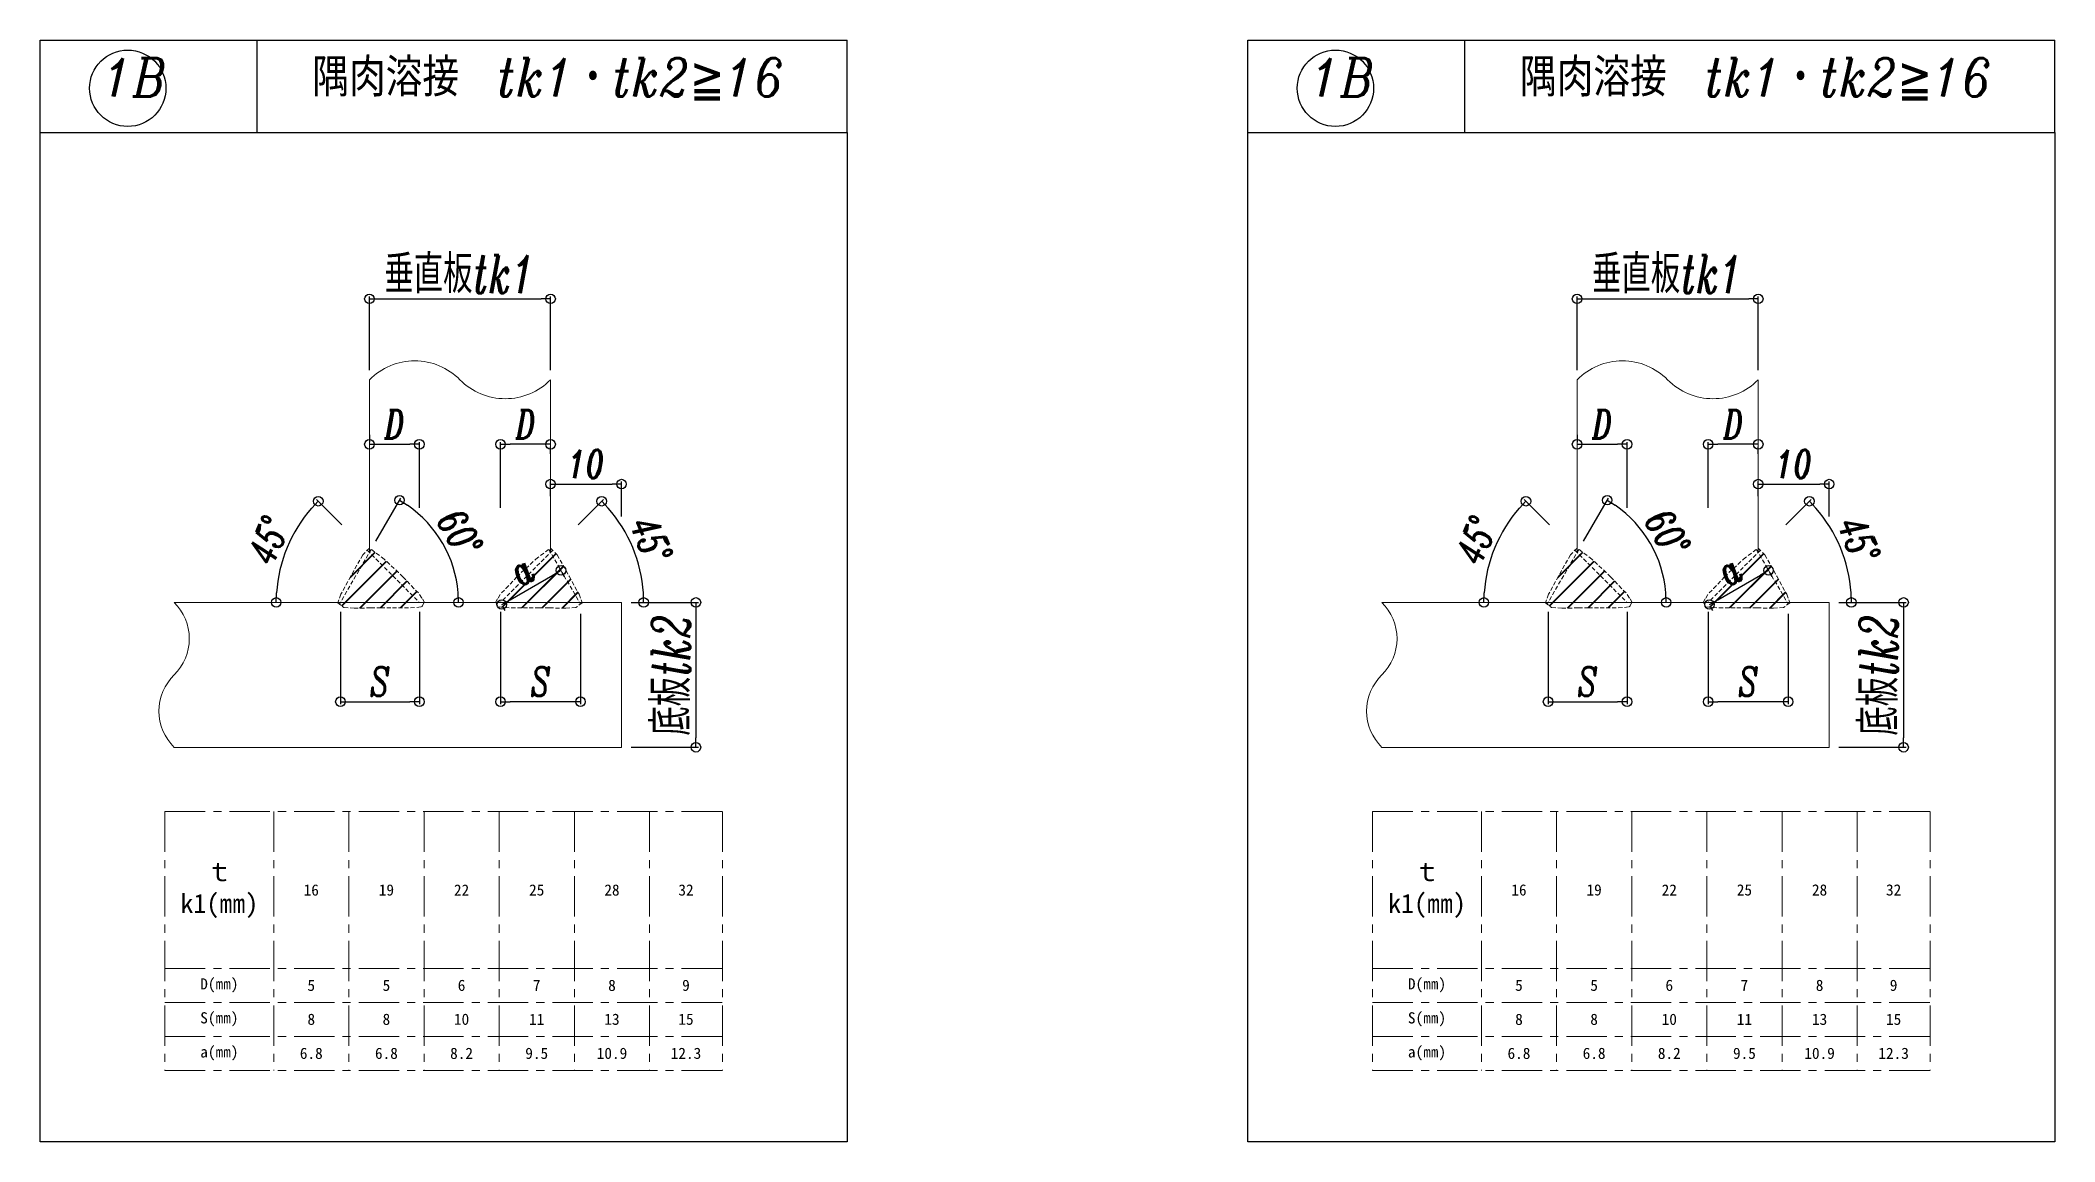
# Model space of a CAD drawing. Header units: millimetres. Extents: x -2880 to 3894, y -2977 to 4857.
# Drawn here: x -373 to 1212, y 2546 to 3413 of the extents above; entities that cross this region are included whole.
import ezdxf
from ezdxf.enums import TextEntityAlignment as Align

# ---------------------------------------------------------------- set-up
doc = ezdxf.new("R2010")
doc.units = ezdxf.units.MM
doc.header["$MEASUREMENT"] = 0
doc.linetypes.add('CENTER', pattern=[50.8, 31.75, -6.35, 6.35, -6.35])
doc.linetypes.add('HIDDEN2', pattern=[4.7625, 3.175, -1.5875])
for name, color, linetype, lineweight in [('hadan', 1, 'HIDDEN2', 15), ('寸法', 7, 'Continuous', 15), ('金物', 5, 'Continuous', 18)]:
    doc.layers.add(name, color=color, linetype=linetype, lineweight=lineweight)
doc.layers.add('yokozakutsu', color=2, linetype='Continuous')
doc.styles.add('DLSTANDARD1', font='italic.shx', dxfattribs={"width": 0.7, "bigfont": 'extfont.shx'})
doc.styles.get("Standard").update_dxf_attribs({"font": 'arial.ttf'})
doc.dimstyles.new('一般寸法', dxfattribs={"dimscale": 1.5, "dimtxt": 15, "dimasz": 5, "dimexe": 1.25, "dimexo": 5, "dimgap": 3, "dimtad": 1, "dimtxsty": 'DLSTANDARD1', "dimblk": 'ORIGIN', "dimcen": 0, "dimclrd": 256, "dimclre": 256, "dimclrt": 256, "dimadec": 0, "dimazin": 0, "dimtfac": 1, "dimtmove": 0, "dimatfit": 3, "dimfxl": 0, "dimarcsym": 0})
pattern_1 = [(45, (-154.731, 2964.818), (-7.95495, 7.95495), []), (45, (-154.169, 2964.818), (-7.95495, 7.95495), [])]
pattern_2 = [(45, (795.065, 2964.818), (-7.95495, 7.95495), []), (45, (795.627, 2964.818), (-7.95495, 7.95495), [])]

msp = doc.modelspace()

# ---------------------------------------------------------------- texts
at = {"color": 0, "linetype": 'Continuous', "ltscale": 6, "style": 'DLSTANDARD1', "width": 0.875}
for s, p in [('1B', (-323.459, 3359.702)), ('隅肉溶接\u3000tk1・tk2≧16', (-158.725, 3359.702)), ('1B', (626.337, 3359.702)), ('隅肉溶接\u3000tk1・tk2≧16', (791.071, 3359.702))]:
    msp.add_text(s, height=30, dxfattribs=at).set_placement(p, align=Align.BOTTOM_LEFT)
at = {"layer": '寸法', "color": 0, "linetype": 'CENTER', "attachment_point": 5}
for s, insert, char_height, width in [('{\\fMS Mincho|b0|i0|c128|p17;ｔk1(㎜)}', (717.96, 2744.319), 15, 70.56667), ('{\\fＭＳ 明朝|b0|i0|c128;16', (790.298, 2744.319), 8.81944, 44.10833), ('{\\fＭＳ 明朝|b0|i0|c128;19', (849.406, 2744.319), 8.81944, 44.10833), ('{\\fＭＳ 明朝|b0|i0|c128;22', (908.515, 2744.319), 8.81944, 44.10833), ('{\\fＭＳ 明朝|b0|i0|c128;25', (967.623, 2744.319), 8.81944, 44.10833), ('{\\fＭＳ 明朝|b0|i0|c128;28', (1026.731, 2744.319), 8.81944, 44.10833), ('{\\fＭＳ 明朝|b0|i0|c128;32', (1084.958, 2744.319), 8.81944, 42.34444), ('{\\fＭＳ 明朝|b0|i0|c128;D(㎜)', (717.96, 2669.289), 8.81944, 70.56667), ('{\\fＭＳ 明朝|b0|i0|c128;5', (790.298, 2669.289), 8.81944, 44.10833), ('{\\fＭＳ 明朝|b0|i0|c128;5', (849.406, 2669.289), 8.81944, 44.10833), ('{\\fＭＳ 明朝|b0|i0|c128;6', (908.515, 2669.289), 8.81944, 44.10833), ('{\\fＭＳ 明朝|b0|i0|c128;7', (967.623, 2669.289), 8.81944, 44.10833), ('{\\fＭＳ 明朝|b0|i0|c128;8', (1026.731, 2669.289), 8.81944, 44.10833), ('{\\fＭＳ 明朝|b0|i0|c128;9', (1084.958, 2669.289), 8.81944, 42.34444), ('{\\fＭＳ 明朝|b0|i0|c128;S(㎜)', (717.96, 2642.53), 8.81944, 70.56667), ('{\\fＭＳ 明朝|b0|i0|c128;8', (790.298, 2642.53), 8.81944, 44.10833), ('{\\fＭＳ 明朝|b0|i0|c128;8', (849.406, 2642.53), 8.81944, 44.10833), ('{\\fＭＳ 明朝|b0|i0|c128;10', (908.515, 2642.53), 8.81944, 44.10833), ('{\\fＭＳ 明朝|b0|i0|c128;11', (967.623, 2642.53), 8.81944, 44.10833), ('{\\fＭＳ 明朝|b0|i0|c128;13', (1026.731, 2642.53), 8.81944, 44.10833), ('{\\fＭＳ 明朝|b0|i0|c128;15', (1084.958, 2642.53), 8.81944, 42.34444), ('{\\fＭＳ 明朝|b0|i0|c128;a(㎜)', (717.96, 2615.77), 8.81944, 70.56667), ('{\\fＭＳ 明朝|b0|i0|c128;6.8', (790.298, 2615.77), 8.81944, 44.10833), ('{\\fＭＳ 明朝|b0|i0|c128;6.8', (849.406, 2615.77), 8.81944, 44.10833), ('{\\fＭＳ 明朝|b0|i0|c128;8.2', (908.515, 2615.77), 8.81944, 44.10833), ('{\\fＭＳ 明朝|b0|i0|c128;9.5', (967.623, 2615.77), 8.81944, 44.10833), ('{\\fＭＳ 明朝|b0|i0|c128;10.9', (1026.731, 2615.77), 8.81944, 44.10833), ('{\\fＭＳ 明朝|b0|i0|c128;12.3', (1084.958, 2615.77), 8.81944, 42.34444)]:
    msp.add_mtext(s, dxfattribs=dict(at, insert=insert, char_height=char_height, width=width))

# ---------------------------------------------------------------- blocks, each defined once
blk = doc.blocks.new('_Origin')
at = {"color": 0, "linetype": 'ByBlock', "lineweight": -2}
blk.add_line((0, 0), (-1, 0), dxfattribs=at)
blk.add_circle((0, 0), 0.5, dxfattribs=at)
blk = doc.blocks.new('*D201')
at = {"layer": 'Defpoints', "color": 0}
for p in [(-136.6, 2970.6), (-74.5, 2970.6), (-74.5, 2892.5)]:
    blk.add_point(p, dxfattribs=at)
at = {"layer": '寸法', "lineweight": -2}
for p, q in [((-136.6, 2963.1), (-136.6, 2890.6)), ((-74.5, 2963.1), (-74.5, 2890.6)), ((-129.1, 2892.5), (-82, 2892.5))]:
    blk.add_line(p, q, dxfattribs=at)
at = {"layer": '寸法', "lineweight": -2, "xscale": 7.5, "yscale": 7.5, "zscale": 7.5, "rotation": 180}
blk.add_blockref('_Origin', (-136.6, 2892.5), dxfattribs=at)
at = {"layer": '寸法', "lineweight": -2, "xscale": 7.5, "yscale": 7.5, "zscale": 7.5}
blk.add_blockref('_Origin', (-74.5, 2892.5), dxfattribs=at)
at = {"layer": '寸法', "insert": (-105.5, 2908.3), "char_height": 22.5, "attachment_point": 5, "style": 'DLSTANDARD1'}
blk.add_mtext('S', dxfattribs=at)
blk = doc.blocks.new('*D516')
at = {"layer": 'Defpoints', "color": 0}
for p in [(-172, 3026.9), (-130.1, 3026.3), (-267.3, 2970.6), (-74.5, 2970.6), (84.5, 2970.6)]:
    blk.add_point(p, dxfattribs=at)
at = {"layer": '寸法', "lineweight": -2}
blk.add_line((-135.4, 3031.6), (-155.4, 3051.5), dxfattribs=at)
blk.add_arc((-74.5, 2970.6), 112.6, 138.7931, 176.1832, dxfattribs=at)
at = {"layer": '寸法', "lineweight": -2, "xscale": 7.5, "yscale": 7.5, "zscale": 7.5}
for p, rotation in [((-154, 3050.2), 46.88470358776651), ((-187.1, 2970.6), 268.0915786912375)]:
    blk.add_blockref('_Origin', p, dxfattribs=dict(at, rotation=rotation))
at = {"layer": '寸法', "insert": (-193, 3019.7), "char_height": 22.5, "attachment_point": 5, "rotation": 67.4881, "style": 'DLSTANDARD1'}
blk.add_mtext('45%%d', dxfattribs=at)
blk = doc.blocks.new('*D202')
at = {"layer": 'Defpoints', "color": 0}
for p in [(-113.8, 3095), (-74.5, 3095), (-74.5, 3037.5)]:
    blk.add_point(p, dxfattribs=at)
at = {"layer": '寸法', "linetype": 'ByBlock', "lineweight": -2}
for p, q in [((-113.8, 3102.5), (-113.8, 3096.8)), ((-106.3, 3095), (-82, 3095)), ((-74.5, 3045), (-74.5, 3096.8))]:
    blk.add_line(p, q, dxfattribs=at)
at = {"layer": '寸法', "lineweight": -2, "xscale": 7.5, "yscale": 7.5, "zscale": 7.5, "rotation": 180}
blk.add_blockref('_Origin', (-113.8, 3095), dxfattribs=at)
at = {"layer": '寸法', "lineweight": -2, "xscale": 7.5, "yscale": 7.5, "zscale": 7.5}
blk.add_blockref('_Origin', (-74.5, 3095), dxfattribs=at)
at = {"layer": '寸法', "insert": (-94.1, 3110.7), "char_height": 22.5, "attachment_point": 5, "style": 'DLSTANDARD1'}
blk.add_mtext('D', dxfattribs=at)
blk = doc.blocks.new('*D517')
at = {"layer": 'Defpoints', "color": 0}
for p in [(-112.4, 3012.3), (-49.3, 3002.3), (-267.3, 2970.6), (-137.3, 2969.2), (84.5, 2970.6)]:
    blk.add_point(p, dxfattribs=at)
at = {"layer": '寸法', "linetype": 'ByBlock', "lineweight": -2}
blk.add_line((-108.7, 3018.8), (-89.2, 3052.6), dxfattribs=at)
blk.add_arc((-136.6, 2970.6), 92.9, 4.628, 55.3483, dxfattribs=at)
at = {"layer": '寸法', "lineweight": -2, "xscale": 7.5, "yscale": 7.5, "zscale": 7.5}
for p, rotation in [((-90.1, 3051), 147.6622789012989), ((-43.7, 2970.6), 272.3140033777083)]:
    blk.add_blockref('_Origin', p, dxfattribs=dict(at, rotation=rotation))
at = {"layer": '寸法', "insert": (-42.5, 3024.9), "char_height": 22.5, "attachment_point": 5, "rotation": 299.9881, "style": 'DLSTANDARD1'}
blk.add_mtext('60%%d', dxfattribs=at)
blk = doc.blocks.new('*D518')
at = {"layer": 'Defpoints', "color": 0}
for p in [(-10.7, 2970.6), (52.2, 2969.2), (-10.7, 2892.5)]:
    blk.add_point(p, dxfattribs=at)
at = {"layer": '寸法', "lineweight": -2}
for p, q in [((-10.7, 2963.1), (-10.7, 2890.6)), ((52.2, 2961.7), (52.2, 2890.6)), ((44.7, 2892.5), (-3.2, 2892.5))]:
    blk.add_line(p, q, dxfattribs=at)
at = {"layer": '寸法', "lineweight": -2, "xscale": 7.5, "yscale": 7.5, "zscale": 7.5, "rotation": 180}
blk.add_blockref('_Origin', (-10.7, 2892.5), dxfattribs=at)
at = {"layer": '寸法', "lineweight": -2, "xscale": 7.5, "yscale": 7.5, "zscale": 7.5}
blk.add_blockref('_Origin', (52.2, 2892.5), dxfattribs=at)
at = {"layer": '寸法', "insert": (20.8, 2908.3), "char_height": 22.5, "attachment_point": 5, "style": 'DLSTANDARD1'}
blk.add_mtext('S', dxfattribs=at)
blk = doc.blocks.new('*D519')
at = {"layer": 'Defpoints', "color": 0}
for p in [(45, 3026.3), (98.1, 2999.7), (-194.6, 2970.6), (-10.7, 2970.6), (182.2, 2970.6)]:
    blk.add_point(p, dxfattribs=at)
at = {"layer": '寸法', "lineweight": -2}
blk.add_line((50.3, 3031.6), (70.3, 3051.5), dxfattribs=at)
blk.add_arc((-10.7, 2970.6), 112.6, 3.8168, 41.2069, dxfattribs=at)
at = {"layer": '寸法', "lineweight": -2, "xscale": 7.5, "yscale": 7.5, "zscale": 7.5}
for p, rotation in [((68.9, 3050.2), 133.115296412233), ((101.9, 2970.6), 271.9084213087626)]:
    blk.add_blockref('_Origin', p, dxfattribs=dict(at, rotation=rotation))
at = {"layer": '寸法', "insert": (107.9, 3019.7), "char_height": 22.5, "attachment_point": 5, "rotation": 292.5119, "style": 'DLSTANDARD1'}
blk.add_mtext('45%%d', dxfattribs=at)
blk = doc.blocks.new('*D203')
at = {"layer": 'Defpoints', "color": 0}
for p in [(-10.7, 3095), (28.7, 3095), (-10.7, 3037.5)]:
    blk.add_point(p, dxfattribs=at)
at = {"layer": '寸法', "linetype": 'ByBlock', "lineweight": -2}
for p, q in [((-10.7, 3045), (-10.7, 3096.8)), ((21.2, 3095), (-3.2, 3095)), ((28.7, 3087.5), (28.7, 3093.1))]:
    blk.add_line(p, q, dxfattribs=at)
at = {"layer": '寸法', "lineweight": -2, "xscale": 7.5, "yscale": 7.5, "zscale": 7.5, "rotation": 180}
blk.add_blockref('_Origin', (-10.7, 3095), dxfattribs=at)
at = {"layer": '寸法', "lineweight": -2, "xscale": 7.5, "yscale": 7.5, "zscale": 7.5}
blk.add_blockref('_Origin', (28.7, 3095), dxfattribs=at)
at = {"layer": '寸法', "insert": (9, 3110.7), "char_height": 22.5, "attachment_point": 5, "style": 'DLSTANDARD1'}
blk.add_mtext('D', dxfattribs=at)
blk = doc.blocks.new('*D204')
at = {"layer": 'Defpoints', "color": 0}
for p in [(35.9, 2997.5), (36.9, 2995.8), (-10.7, 2970.6)]:
    blk.add_point(p, dxfattribs=at)
at = {"layer": '寸法', "linetype": 'ByBlock', "lineweight": -2}
for p, q in [((-3.2, 2972.7), (30.4, 2992.1)), ((39.7, 2991), (37.8, 2994.2)), ((-6.9, 2964.1), (-8.8, 2967.3))]:
    blk.add_line(p, q, dxfattribs=at)
at = {"layer": '寸法', "lineweight": -2, "xscale": 7.5, "yscale": 7.5, "zscale": 7.5}
for p, rotation in [((36.9, 2995.8), 30.02371772099437), ((-9.7, 2968.9), 210.0237177209944)]:
    blk.add_blockref('_Origin', p, dxfattribs=dict(at, rotation=rotation))
at = {"layer": '寸法', "insert": (5.7, 2996), "char_height": 22.5, "attachment_point": 5, "rotation": 30.0237, "style": 'DLSTANDARD1'}
blk.add_mtext('a', dxfattribs=at)
blk = doc.blocks.new('*D205')
at = {"layer": 'Defpoints', "color": 0}
for p in [(-136.6, 2970.6), (-74.5, 2970.6), (-74.5, 2892.5)]:
    blk.add_point(p, dxfattribs=at)
at = {"layer": '寸法', "lineweight": -2}
for p, q in [((-136.6, 2963.1), (-136.6, 2890.6)), ((-74.5, 2963.1), (-74.5, 2890.6)), ((-129.1, 2892.5), (-82, 2892.5))]:
    blk.add_line(p, q, dxfattribs=at)
at = {"layer": '寸法', "lineweight": -2, "xscale": 7.5, "yscale": 7.5, "zscale": 7.5, "rotation": 180}
blk.add_blockref('_Origin', (-136.6, 2892.5), dxfattribs=at)
at = {"layer": '寸法', "lineweight": -2, "xscale": 7.5, "yscale": 7.5, "zscale": 7.5}
blk.add_blockref('_Origin', (-74.5, 2892.5), dxfattribs=at)
at = {"layer": '寸法', "insert": (-105.5, 2908.3), "char_height": 22.5, "attachment_point": 5, "style": 'DLSTANDARD1'}
blk.add_mtext('S', dxfattribs=at)
blk = doc.blocks.new('*D520')
at = {"layer": 'Defpoints', "color": 0}
for p in [(-172, 3026.9), (-130.1, 3026.3), (-267.3, 2970.6), (-74.5, 2970.6), (84.5, 2970.6)]:
    blk.add_point(p, dxfattribs=at)
at = {"layer": '寸法', "lineweight": -2}
blk.add_line((-135.4, 3031.6), (-155.4, 3051.5), dxfattribs=at)
blk.add_arc((-74.5, 2970.6), 112.6, 138.7931, 176.1832, dxfattribs=at)
at = {"layer": '寸法', "lineweight": -2, "xscale": 7.5, "yscale": 7.5, "zscale": 7.5}
for p, rotation in [((-154, 3050.2), 46.88470358776651), ((-187.1, 2970.6), 268.0915786912375)]:
    blk.add_blockref('_Origin', p, dxfattribs=dict(at, rotation=rotation))
at = {"layer": '寸法', "insert": (-193, 3019.7), "char_height": 22.5, "attachment_point": 5, "rotation": 67.4881, "style": 'DLSTANDARD1'}
blk.add_mtext('45%%d', dxfattribs=at)
blk = doc.blocks.new('*D521')
at = {"layer": 'Defpoints', "color": 0}
for p in [(-112.4, 3012.3), (-49.3, 3002.3), (-267.3, 2970.6), (-137.3, 2969.2), (84.5, 2970.6)]:
    blk.add_point(p, dxfattribs=at)
at = {"layer": '寸法', "linetype": 'ByBlock', "lineweight": -2}
blk.add_line((-108.7, 3018.8), (-89.2, 3052.6), dxfattribs=at)
blk.add_arc((-136.6, 2970.6), 92.9, 4.628, 55.3483, dxfattribs=at)
at = {"layer": '寸法', "lineweight": -2, "xscale": 7.5, "yscale": 7.5, "zscale": 7.5}
for p, rotation in [((-90.1, 3051), 147.6622789012989), ((-43.7, 2970.6), 272.3140033777083)]:
    blk.add_blockref('_Origin', p, dxfattribs=dict(at, rotation=rotation))
at = {"layer": '寸法', "insert": (-42.5, 3024.9), "char_height": 22.5, "attachment_point": 5, "rotation": 299.9881, "style": 'DLSTANDARD1'}
blk.add_mtext('60%%d', dxfattribs=at)
blk = doc.blocks.new('*D522')
at = {"layer": 'Defpoints', "color": 0}
for p in [(-10.7, 2970.6), (52.2, 2969.2), (-10.7, 2892.5)]:
    blk.add_point(p, dxfattribs=at)
at = {"layer": '寸法', "lineweight": -2}
for p, q in [((-10.7, 2963.1), (-10.7, 2890.6)), ((52.2, 2961.7), (52.2, 2890.6)), ((44.7, 2892.5), (-3.2, 2892.5))]:
    blk.add_line(p, q, dxfattribs=at)
at = {"layer": '寸法', "lineweight": -2, "xscale": 7.5, "yscale": 7.5, "zscale": 7.5, "rotation": 180}
blk.add_blockref('_Origin', (-10.7, 2892.5), dxfattribs=at)
at = {"layer": '寸法', "lineweight": -2, "xscale": 7.5, "yscale": 7.5, "zscale": 7.5}
blk.add_blockref('_Origin', (52.2, 2892.5), dxfattribs=at)
at = {"layer": '寸法', "insert": (20.8, 2908.3), "char_height": 22.5, "attachment_point": 5, "style": 'DLSTANDARD1'}
blk.add_mtext('S', dxfattribs=at)
blk = doc.blocks.new('*D523')
at = {"layer": 'Defpoints', "color": 0}
for p in [(45, 3026.3), (98.1, 2999.7), (-194.6, 2970.6), (-10.7, 2970.6), (182.2, 2970.6)]:
    blk.add_point(p, dxfattribs=at)
at = {"layer": '寸法', "lineweight": -2}
blk.add_line((50.3, 3031.6), (70.3, 3051.5), dxfattribs=at)
blk.add_arc((-10.7, 2970.6), 112.6, 3.8168, 41.2069, dxfattribs=at)
at = {"layer": '寸法', "lineweight": -2, "xscale": 7.5, "yscale": 7.5, "zscale": 7.5}
for p, rotation in [((68.9, 3050.2), 133.115296412233), ((101.9, 2970.6), 271.9084213087626)]:
    blk.add_blockref('_Origin', p, dxfattribs=dict(at, rotation=rotation))
at = {"layer": '寸法', "insert": (107.9, 3019.7), "char_height": 22.5, "attachment_point": 5, "rotation": 292.5119, "style": 'DLSTANDARD1'}
blk.add_mtext('45%%d', dxfattribs=at)
blk = doc.blocks.new('*D524')
at = {"layer": 'Defpoints', "color": 0}
for p in [(84.5, 2970.6), (84.5, 2856.6), (143, 2856.6)]:
    blk.add_point(p, dxfattribs=at)
at = {"layer": '寸法', "linetype": 'ByBlock', "lineweight": -2}
for p, q in [((92, 2970.6), (144.9, 2970.6)), ((143, 2963.1), (143, 2864.1)), ((92, 2856.6), (144.9, 2856.6))]:
    blk.add_line(p, q, dxfattribs=at)
at = {"layer": '寸法', "lineweight": -2, "xscale": 7.5, "yscale": 7.5, "zscale": 7.5}
for p, rotation in [((143, 2970.6), 90), ((143, 2856.6), 270)]:
    blk.add_blockref('_Origin', p, dxfattribs=dict(at, rotation=rotation))
at = {"layer": '寸法', "insert": (123.5, 2913.6), "char_height": 22.5, "attachment_point": 5, "rotation": 90, "style": 'DLSTANDARD1'}
blk.add_mtext('{\\H1.3333x;底板tk2}', dxfattribs=at)
blk = doc.blocks.new('*D206')
at = {"layer": 'Defpoints', "color": 0}
for p in [(28.7, 3209.4), (-113.8, 3145.8), (28.7, 3145.8)]:
    blk.add_point(p, dxfattribs=at)
at = {"layer": '寸法', "linetype": 'ByBlock', "lineweight": -2}
for p, q in [((-113.8, 3153.3), (-113.8, 3211.3)), ((-106.3, 3209.4), (21.2, 3209.4)), ((28.7, 3153.3), (28.7, 3211.3))]:
    blk.add_line(p, q, dxfattribs=at)
at = {"layer": '寸法', "lineweight": -2, "xscale": 7.5, "yscale": 7.5, "zscale": 7.5, "rotation": 180}
blk.add_blockref('_Origin', (-113.8, 3209.4), dxfattribs=at)
at = {"layer": '寸法', "lineweight": -2, "xscale": 7.5, "yscale": 7.5, "zscale": 7.5}
blk.add_blockref('_Origin', (28.7, 3209.4), dxfattribs=at)
at = {"layer": '寸法', "insert": (-42.6, 3228.9), "char_height": 22.5, "attachment_point": 5, "style": 'DLSTANDARD1'}
blk.add_mtext('{\\H1.3333x;垂直板tk1}', dxfattribs=at)
blk = doc.blocks.new('*D207')
at = {"layer": 'Defpoints', "color": 0}
for p in [(35.9, 2997.5), (36.9, 2995.8), (-10.7, 2970.6)]:
    blk.add_point(p, dxfattribs=at)
at = {"layer": '寸法', "linetype": 'ByBlock', "lineweight": -2}
for p, q in [((-3.2, 2972.7), (30.4, 2992.1)), ((39.7, 2991), (37.8, 2994.2)), ((-6.9, 2964.1), (-8.8, 2967.3))]:
    blk.add_line(p, q, dxfattribs=at)
at = {"layer": '寸法', "lineweight": -2, "xscale": 7.5, "yscale": 7.5, "zscale": 7.5}
for p, rotation in [((36.9, 2995.8), 30.02371772099437), ((-9.7, 2968.9), 210.0237177209944)]:
    blk.add_blockref('_Origin', p, dxfattribs=dict(at, rotation=rotation))
at = {"layer": '寸法', "insert": (5.7, 2996), "char_height": 22.5, "attachment_point": 5, "rotation": 30.0237, "style": 'DLSTANDARD1'}
blk.add_mtext('a', dxfattribs=at)
blk = doc.blocks.new('*D525')
at = {"layer": 'Defpoints', "color": 0}
for p in [(84.5, 3063.7), (28.7, 3046.8), (84.5, 3030.7)]:
    blk.add_point(p, dxfattribs=at)
at = {"layer": '寸法', "linetype": 'ByBlock', "lineweight": -2}
for p, q in [((28.7, 3054.3), (28.7, 3065.6)), ((36.2, 3063.7), (77, 3063.7)), ((84.5, 3038.2), (84.5, 3065.6))]:
    blk.add_line(p, q, dxfattribs=at)
at = {"layer": '寸法', "lineweight": -2, "xscale": 7.5, "yscale": 7.5, "zscale": 7.5, "rotation": 180}
blk.add_blockref('_Origin', (28.7, 3063.7), dxfattribs=at)
at = {"layer": '寸法', "lineweight": -2, "xscale": 7.5, "yscale": 7.5, "zscale": 7.5}
blk.add_blockref('_Origin', (84.5, 3063.7), dxfattribs=at)
at = {"layer": '寸法', "insert": (56.6, 3079.5), "char_height": 22.5, "attachment_point": 5, "style": 'DLSTANDARD1'}
blk.add_mtext('10', dxfattribs=at)
blk = doc.blocks.new('*T208')
at = {"layer": '寸法', "linetype": 'ByBlock', "lineweight": -2}
for p, q in [((0, 0), (438.5, 0)), ((0, 0), (0, -203.6)), ((85.6, 0), (85.6, -203.6)), ((144.7, 0), (144.7, -203.6)), ((203.8, 0), (203.8, -203.6)), ((262.9, 0), (262.9, -203.6)), ((322, 0), (322, -203.6)), ((381.1, 0), (381.1, -203.6)), ((438.5, 0), (438.5, -203.6)), ((0, -123.3), (438.5, -123.3)), ((0, -150.1), (438.5, -150.1)), ((0, -176.8), (438.5, -176.8)), ((0, -203.6), (438.5, -203.6))]:
    blk.add_line(p, q, dxfattribs=at)
at = {"layer": '寸法', "color": 0, "linetype": 'CENTER', "attachment_point": 5}
for s, insert, char_height, width in [('{\\fMS Mincho|b0|i0|c128|p17;ｔk1(㎜)}', (42.8, -61.7), 15, 70.567), ('{\\fＭＳ 明朝|b0|i0|c128;16', (115.1, -61.7), 8.819, 44.108), ('{\\fＭＳ 明朝|b0|i0|c128;19', (174.2, -61.7), 8.819, 44.108), ('{\\fＭＳ 明朝|b0|i0|c128;22', (233.3, -61.7), 8.819, 44.108), ('{\\fＭＳ 明朝|b0|i0|c128;25', (292.4, -61.7), 8.819, 44.108), ('{\\fＭＳ 明朝|b0|i0|c128;28', (351.6, -61.7), 8.819, 44.108), ('{\\fＭＳ 明朝|b0|i0|c128;32', (409.8, -61.7), 8.819, 42.344), ('{\\fＭＳ 明朝|b0|i0|c128;D(㎜)', (42.8, -136.7), 8.819, 70.567), ('{\\fＭＳ 明朝|b0|i0|c128;5', (115.1, -136.7), 8.819, 44.108), ('{\\fＭＳ 明朝|b0|i0|c128;5', (174.2, -136.7), 8.819, 44.108), ('{\\fＭＳ 明朝|b0|i0|c128;6', (233.3, -136.7), 8.819, 44.108), ('{\\fＭＳ 明朝|b0|i0|c128;7', (292.4, -136.7), 8.819, 44.108), ('{\\fＭＳ 明朝|b0|i0|c128;8', (351.6, -136.7), 8.819, 44.108), ('{\\fＭＳ 明朝|b0|i0|c128;9', (409.8, -136.7), 8.819, 42.344), ('{\\fＭＳ 明朝|b0|i0|c128;S(㎜)', (42.8, -163.4), 8.819, 70.567), ('{\\fＭＳ 明朝|b0|i0|c128;8', (115.1, -163.4), 8.819, 44.108), ('{\\fＭＳ 明朝|b0|i0|c128;8', (174.2, -163.4), 8.819, 44.108), ('{\\fＭＳ 明朝|b0|i0|c128;10', (233.3, -163.4), 8.819, 44.108), ('{\\fＭＳ 明朝|b0|i0|c128;11', (292.4, -163.4), 8.819, 44.108), ('{\\fＭＳ 明朝|b0|i0|c128;13', (351.6, -163.4), 8.819, 44.108), ('{\\fＭＳ 明朝|b0|i0|c128;15', (409.8, -163.4), 8.819, 42.344), ('{\\fＭＳ 明朝|b0|i0|c128;a(㎜)', (42.8, -190.2), 8.819, 70.567), ('{\\fＭＳ 明朝|b0|i0|c128;6.8', (115.1, -190.2), 8.819, 44.108), ('{\\fＭＳ 明朝|b0|i0|c128;6.8', (174.2, -190.2), 8.819, 44.108), ('{\\fＭＳ 明朝|b0|i0|c128;8.2', (233.3, -190.2), 8.819, 44.108), ('{\\fＭＳ 明朝|b0|i0|c128;9.5', (292.4, -190.2), 8.819, 44.108), ('{\\fＭＳ 明朝|b0|i0|c128;10.9', (351.6, -190.2), 8.819, 44.108), ('{\\fＭＳ 明朝|b0|i0|c128;12.3', (409.8, -190.2), 8.819, 42.344)]:
    blk.add_mtext(s, dxfattribs=dict(at, insert=insert, char_height=char_height, width=width))
blk = doc.blocks.new('*D209')
at = {"layer": 'Defpoints', "color": 0}
for p in [(813.2, 2970.6), (875.3, 2970.6), (875.3, 2892.5)]:
    blk.add_point(p, dxfattribs=at)
at = {"layer": '寸法', "lineweight": -2}
for p, q in [((813.2, 2963.1), (813.2, 2890.6)), ((875.3, 2963.1), (875.3, 2890.6)), ((820.7, 2892.5), (867.8, 2892.5))]:
    blk.add_line(p, q, dxfattribs=at)
at = {"layer": '寸法', "lineweight": -2, "xscale": 7.5, "yscale": 7.5, "zscale": 7.5, "rotation": 180}
blk.add_blockref('_Origin', (813.2, 2892.5), dxfattribs=at)
at = {"layer": '寸法', "lineweight": -2, "xscale": 7.5, "yscale": 7.5, "zscale": 7.5}
blk.add_blockref('_Origin', (875.3, 2892.5), dxfattribs=at)
at = {"layer": '寸法', "insert": (844.3, 2908.3), "char_height": 22.5, "attachment_point": 5, "style": 'DLSTANDARD1'}
blk.add_mtext('S', dxfattribs=at)
blk = doc.blocks.new('*D526')
at = {"layer": 'Defpoints', "color": 0}
for p in [(777.8, 3026.9), (819.7, 3026.3), (682.4, 2970.6), (875.3, 2970.6), (1034.3, 2970.6)]:
    blk.add_point(p, dxfattribs=at)
at = {"layer": '寸法', "lineweight": -2}
blk.add_line((814.4, 3031.6), (794.4, 3051.5), dxfattribs=at)
blk.add_arc((875.3, 2970.6), 112.6, 138.7931, 176.1832, dxfattribs=at)
at = {"layer": '寸法', "lineweight": -2, "xscale": 7.5, "yscale": 7.5, "zscale": 7.5}
for p, rotation in [((795.8, 3050.2), 46.88470358776698), ((762.7, 2970.6), 268.091578691237)]:
    blk.add_blockref('_Origin', p, dxfattribs=dict(at, rotation=rotation))
at = {"layer": '寸法', "insert": (756.8, 3019.7), "char_height": 22.5, "attachment_point": 5, "rotation": 67.4881, "style": 'DLSTANDARD1'}
blk.add_mtext('45%%d', dxfattribs=at)
blk = doc.blocks.new('*D210')
at = {"layer": 'Defpoints', "color": 0}
for p in [(836, 3095), (875.3, 3095), (875.3, 3037.5)]:
    blk.add_point(p, dxfattribs=at)
at = {"layer": '寸法', "linetype": 'ByBlock', "lineweight": -2}
for p, q in [((836, 3102.5), (836, 3096.8)), ((843.5, 3095), (867.8, 3095)), ((875.3, 3045), (875.3, 3096.8))]:
    blk.add_line(p, q, dxfattribs=at)
at = {"layer": '寸法', "lineweight": -2, "xscale": 7.5, "yscale": 7.5, "zscale": 7.5, "rotation": 180}
blk.add_blockref('_Origin', (836, 3095), dxfattribs=at)
at = {"layer": '寸法', "lineweight": -2, "xscale": 7.5, "yscale": 7.5, "zscale": 7.5}
blk.add_blockref('_Origin', (875.3, 3095), dxfattribs=at)
at = {"layer": '寸法', "insert": (855.7, 3110.7), "char_height": 22.5, "attachment_point": 5, "style": 'DLSTANDARD1'}
blk.add_mtext('D', dxfattribs=at)
blk = doc.blocks.new('*D527')
at = {"layer": 'Defpoints', "color": 0}
for p in [(837.4, 3012.3), (900.5, 3002.3), (682.4, 2970.6), (812.4, 2969.2), (1034.3, 2970.6)]:
    blk.add_point(p, dxfattribs=at)
at = {"layer": '寸法', "linetype": 'ByBlock', "lineweight": -2}
blk.add_line((841.1, 3018.8), (860.6, 3052.6), dxfattribs=at)
blk.add_arc((813.2, 2970.6), 92.9, 4.628, 55.3483, dxfattribs=at)
at = {"layer": '寸法', "lineweight": -2, "xscale": 7.5, "yscale": 7.5, "zscale": 7.5}
for p, rotation in [((859.7, 3051), 147.6622789012988), ((906.1, 2970.6), 272.3140033777084)]:
    blk.add_blockref('_Origin', p, dxfattribs=dict(at, rotation=rotation))
at = {"layer": '寸法', "insert": (907.3, 3024.9), "char_height": 22.5, "attachment_point": 5, "rotation": 299.9881, "style": 'DLSTANDARD1'}
blk.add_mtext('60%%d', dxfattribs=at)
blk = doc.blocks.new('*D528')
at = {"layer": 'Defpoints', "color": 0}
for p in [(939.1, 2970.6), (1002, 2969.2), (939.1, 2892.5)]:
    blk.add_point(p, dxfattribs=at)
at = {"layer": '寸法', "lineweight": -2}
for p, q in [((939.1, 2963.1), (939.1, 2890.6)), ((1002, 2961.7), (1002, 2890.6)), ((994.5, 2892.5), (946.6, 2892.5))]:
    blk.add_line(p, q, dxfattribs=at)
at = {"layer": '寸法', "lineweight": -2, "xscale": 7.5, "yscale": 7.5, "zscale": 7.5, "rotation": 180}
blk.add_blockref('_Origin', (939.1, 2892.5), dxfattribs=at)
at = {"layer": '寸法', "lineweight": -2, "xscale": 7.5, "yscale": 7.5, "zscale": 7.5}
blk.add_blockref('_Origin', (1002, 2892.5), dxfattribs=at)
at = {"layer": '寸法', "insert": (970.6, 2908.3), "char_height": 22.5, "attachment_point": 5, "style": 'DLSTANDARD1'}
blk.add_mtext('S', dxfattribs=at)
blk = doc.blocks.new('*D529')
at = {"layer": 'Defpoints', "color": 0}
for p in [(994.8, 3026.3), (1047.9, 2999.7), (755.2, 2970.6), (939.1, 2970.6), (1132, 2970.6)]:
    blk.add_point(p, dxfattribs=at)
at = {"layer": '寸法', "lineweight": -2}
blk.add_line((1000.1, 3031.6), (1020.1, 3051.5), dxfattribs=at)
blk.add_arc((939.1, 2970.6), 112.6, 3.8168, 41.2069, dxfattribs=at)
at = {"layer": '寸法', "lineweight": -2, "xscale": 7.5, "yscale": 7.5, "zscale": 7.5}
for p, rotation in [((1018.7, 3050.2), 133.115296412233), ((1051.7, 2970.6), 271.9084213087626)]:
    blk.add_blockref('_Origin', p, dxfattribs=dict(at, rotation=rotation))
at = {"layer": '寸法', "insert": (1057.7, 3019.7), "char_height": 22.5, "attachment_point": 5, "rotation": 292.5119, "style": 'DLSTANDARD1'}
blk.add_mtext('45%%d', dxfattribs=at)
blk = doc.blocks.new('*D211')
at = {"layer": 'Defpoints', "color": 0}
for p in [(939.1, 3095), (978.5, 3095), (939.1, 3037.5)]:
    blk.add_point(p, dxfattribs=at)
at = {"layer": '寸法', "linetype": 'ByBlock', "lineweight": -2}
for p, q in [((939.1, 3045), (939.1, 3096.8)), ((971, 3095), (946.6, 3095)), ((978.5, 3087.5), (978.5, 3093.1))]:
    blk.add_line(p, q, dxfattribs=at)
at = {"layer": '寸法', "lineweight": -2, "xscale": 7.5, "yscale": 7.5, "zscale": 7.5, "rotation": 180}
blk.add_blockref('_Origin', (939.1, 3095), dxfattribs=at)
at = {"layer": '寸法', "lineweight": -2, "xscale": 7.5, "yscale": 7.5, "zscale": 7.5}
blk.add_blockref('_Origin', (978.5, 3095), dxfattribs=at)
at = {"layer": '寸法', "insert": (958.8, 3110.7), "char_height": 22.5, "attachment_point": 5, "style": 'DLSTANDARD1'}
blk.add_mtext('D', dxfattribs=at)
blk = doc.blocks.new('*D212')
at = {"layer": 'Defpoints', "color": 0}
for p in [(985.7, 2997.5), (986.6, 2995.8), (939.1, 2970.6)]:
    blk.add_point(p, dxfattribs=at)
at = {"layer": '寸法', "linetype": 'ByBlock', "lineweight": -2}
for p, q in [((946.6, 2972.7), (980.2, 2992.1)), ((989.5, 2991), (987.6, 2994.2)), ((942.9, 2964.1), (941, 2967.3))]:
    blk.add_line(p, q, dxfattribs=at)
at = {"layer": '寸法', "lineweight": -2, "xscale": 7.5, "yscale": 7.5, "zscale": 7.5}
for p, rotation in [((986.6, 2995.8), 30.02371772099437), ((940.1, 2968.9), 210.0237177209944)]:
    blk.add_blockref('_Origin', p, dxfattribs=dict(at, rotation=rotation))
at = {"layer": '寸法', "insert": (955.5, 2996), "char_height": 22.5, "attachment_point": 5, "rotation": 30.0237, "style": 'DLSTANDARD1'}
blk.add_mtext('a', dxfattribs=at)
blk = doc.blocks.new('*D213')
at = {"layer": 'Defpoints', "color": 0}
for p in [(813.2, 2970.6), (875.3, 2970.6), (875.3, 2892.5)]:
    blk.add_point(p, dxfattribs=at)
at = {"layer": '寸法', "lineweight": -2}
for p, q in [((813.2, 2963.1), (813.2, 2890.6)), ((875.3, 2963.1), (875.3, 2890.6)), ((820.7, 2892.5), (867.8, 2892.5))]:
    blk.add_line(p, q, dxfattribs=at)
at = {"layer": '寸法', "lineweight": -2, "xscale": 7.5, "yscale": 7.5, "zscale": 7.5, "rotation": 180}
blk.add_blockref('_Origin', (813.2, 2892.5), dxfattribs=at)
at = {"layer": '寸法', "lineweight": -2, "xscale": 7.5, "yscale": 7.5, "zscale": 7.5}
blk.add_blockref('_Origin', (875.3, 2892.5), dxfattribs=at)
at = {"layer": '寸法', "insert": (844.3, 2908.3), "char_height": 22.5, "attachment_point": 5, "style": 'DLSTANDARD1'}
blk.add_mtext('S', dxfattribs=at)
blk = doc.blocks.new('*D530')
at = {"layer": 'Defpoints', "color": 0}
for p in [(777.8, 3026.9), (819.7, 3026.3), (682.4, 2970.6), (875.3, 2970.6), (1034.3, 2970.6)]:
    blk.add_point(p, dxfattribs=at)
at = {"layer": '寸法', "lineweight": -2}
blk.add_line((814.4, 3031.6), (794.4, 3051.5), dxfattribs=at)
blk.add_arc((875.3, 2970.6), 112.6, 138.7931, 176.1832, dxfattribs=at)
at = {"layer": '寸法', "lineweight": -2, "xscale": 7.5, "yscale": 7.5, "zscale": 7.5}
for p, rotation in [((795.8, 3050.2), 46.88470358776698), ((762.7, 2970.6), 268.091578691237)]:
    blk.add_blockref('_Origin', p, dxfattribs=dict(at, rotation=rotation))
at = {"layer": '寸法', "insert": (756.8, 3019.7), "char_height": 22.5, "attachment_point": 5, "rotation": 67.4881, "style": 'DLSTANDARD1'}
blk.add_mtext('45%%d', dxfattribs=at)
blk = doc.blocks.new('*D531')
at = {"layer": 'Defpoints', "color": 0}
for p in [(837.4, 3012.3), (900.5, 3002.3), (682.4, 2970.6), (812.4, 2969.2), (1034.3, 2970.6)]:
    blk.add_point(p, dxfattribs=at)
at = {"layer": '寸法', "linetype": 'ByBlock', "lineweight": -2}
blk.add_line((841.1, 3018.8), (860.6, 3052.6), dxfattribs=at)
blk.add_arc((813.2, 2970.6), 92.9, 4.628, 55.3483, dxfattribs=at)
at = {"layer": '寸法', "lineweight": -2, "xscale": 7.5, "yscale": 7.5, "zscale": 7.5}
for p, rotation in [((859.7, 3051), 147.6622789012988), ((906.1, 2970.6), 272.3140033777084)]:
    blk.add_blockref('_Origin', p, dxfattribs=dict(at, rotation=rotation))
at = {"layer": '寸法', "insert": (907.3, 3024.9), "char_height": 22.5, "attachment_point": 5, "rotation": 299.9881, "style": 'DLSTANDARD1'}
blk.add_mtext('60%%d', dxfattribs=at)
blk = doc.blocks.new('*D532')
at = {"layer": 'Defpoints', "color": 0}
for p in [(939.1, 2970.6), (1002, 2969.2), (939.1, 2892.5)]:
    blk.add_point(p, dxfattribs=at)
at = {"layer": '寸法', "lineweight": -2}
for p, q in [((939.1, 2963.1), (939.1, 2890.6)), ((1002, 2961.7), (1002, 2890.6)), ((994.5, 2892.5), (946.6, 2892.5))]:
    blk.add_line(p, q, dxfattribs=at)
at = {"layer": '寸法', "lineweight": -2, "xscale": 7.5, "yscale": 7.5, "zscale": 7.5, "rotation": 180}
blk.add_blockref('_Origin', (939.1, 2892.5), dxfattribs=at)
at = {"layer": '寸法', "lineweight": -2, "xscale": 7.5, "yscale": 7.5, "zscale": 7.5}
blk.add_blockref('_Origin', (1002, 2892.5), dxfattribs=at)
at = {"layer": '寸法', "insert": (970.6, 2908.3), "char_height": 22.5, "attachment_point": 5, "style": 'DLSTANDARD1'}
blk.add_mtext('S', dxfattribs=at)
blk = doc.blocks.new('*D533')
at = {"layer": 'Defpoints', "color": 0}
for p in [(994.8, 3026.3), (1047.9, 2999.7), (755.2, 2970.6), (939.1, 2970.6), (1132, 2970.6)]:
    blk.add_point(p, dxfattribs=at)
at = {"layer": '寸法', "lineweight": -2}
blk.add_line((1000.1, 3031.6), (1020.1, 3051.5), dxfattribs=at)
blk.add_arc((939.1, 2970.6), 112.6, 3.8168, 41.2069, dxfattribs=at)
at = {"layer": '寸法', "lineweight": -2, "xscale": 7.5, "yscale": 7.5, "zscale": 7.5}
for p, rotation in [((1018.7, 3050.2), 133.115296412233), ((1051.7, 2970.6), 271.9084213087626)]:
    blk.add_blockref('_Origin', p, dxfattribs=dict(at, rotation=rotation))
at = {"layer": '寸法', "insert": (1057.7, 3019.7), "char_height": 22.5, "attachment_point": 5, "rotation": 292.5119, "style": 'DLSTANDARD1'}
blk.add_mtext('45%%d', dxfattribs=at)
blk = doc.blocks.new('*D534')
at = {"layer": 'Defpoints', "color": 0}
for p in [(1034.3, 2970.6), (1034.3, 2856.6), (1092.8, 2856.6)]:
    blk.add_point(p, dxfattribs=at)
at = {"layer": '寸法', "linetype": 'ByBlock', "lineweight": -2}
for p, q in [((1041.8, 2970.6), (1094.7, 2970.6)), ((1092.8, 2963.1), (1092.8, 2864.1)), ((1041.8, 2856.6), (1094.7, 2856.6))]:
    blk.add_line(p, q, dxfattribs=at)
at = {"layer": '寸法', "lineweight": -2, "xscale": 7.5, "yscale": 7.5, "zscale": 7.5}
for p, rotation in [((1092.8, 2970.6), 90), ((1092.8, 2856.6), 270)]:
    blk.add_blockref('_Origin', p, dxfattribs=dict(at, rotation=rotation))
at = {"layer": '寸法', "insert": (1073.3, 2913.6), "char_height": 22.5, "attachment_point": 5, "rotation": 90, "style": 'DLSTANDARD1'}
blk.add_mtext('{\\H1.3333x;底板tk2}', dxfattribs=at)
blk = doc.blocks.new('*D214')
at = {"layer": 'Defpoints', "color": 0}
for p in [(978.5, 3209.4), (836, 3145.8), (978.5, 3145.8)]:
    blk.add_point(p, dxfattribs=at)
at = {"layer": '寸法', "linetype": 'ByBlock', "lineweight": -2}
for p, q in [((836, 3153.3), (836, 3211.3)), ((843.5, 3209.4), (971, 3209.4)), ((978.5, 3153.3), (978.5, 3211.3))]:
    blk.add_line(p, q, dxfattribs=at)
at = {"layer": '寸法', "lineweight": -2, "xscale": 7.5, "yscale": 7.5, "zscale": 7.5, "rotation": 180}
blk.add_blockref('_Origin', (836, 3209.4), dxfattribs=at)
at = {"layer": '寸法', "lineweight": -2, "xscale": 7.5, "yscale": 7.5, "zscale": 7.5}
blk.add_blockref('_Origin', (978.5, 3209.4), dxfattribs=at)
at = {"layer": '寸法', "insert": (907.2, 3228.9), "char_height": 22.5, "attachment_point": 5, "style": 'DLSTANDARD1'}
blk.add_mtext('{\\H1.3333x;垂直板tk1}', dxfattribs=at)
blk = doc.blocks.new('*D215')
at = {"layer": 'Defpoints', "color": 0}
for p in [(985.7, 2997.5), (986.6, 2995.8), (939.1, 2970.6)]:
    blk.add_point(p, dxfattribs=at)
at = {"layer": '寸法', "linetype": 'ByBlock', "lineweight": -2}
for p, q in [((946.6, 2972.7), (980.2, 2992.1)), ((989.5, 2991), (987.6, 2994.2)), ((942.9, 2964.1), (941, 2967.3))]:
    blk.add_line(p, q, dxfattribs=at)
at = {"layer": '寸法', "lineweight": -2, "xscale": 7.5, "yscale": 7.5, "zscale": 7.5}
for p, rotation in [((986.6, 2995.8), 30.02371772099437), ((940.1, 2968.9), 210.0237177209944)]:
    blk.add_blockref('_Origin', p, dxfattribs=dict(at, rotation=rotation))
at = {"layer": '寸法', "insert": (955.5, 2996), "char_height": 22.5, "attachment_point": 5, "rotation": 30.0237, "style": 'DLSTANDARD1'}
blk.add_mtext('a', dxfattribs=at)
blk = doc.blocks.new('*D535')
at = {"layer": 'Defpoints', "color": 0}
for p in [(1034.3, 3063.7), (978.5, 3046.8), (1034.3, 3030.7)]:
    blk.add_point(p, dxfattribs=at)
at = {"layer": '寸法', "linetype": 'ByBlock', "lineweight": -2}
for p, q in [((978.5, 3054.3), (978.5, 3065.6)), ((986, 3063.7), (1026.8, 3063.7)), ((1034.3, 3038.2), (1034.3, 3065.6))]:
    blk.add_line(p, q, dxfattribs=at)
at = {"layer": '寸法', "lineweight": -2, "xscale": 7.5, "yscale": 7.5, "zscale": 7.5, "rotation": 180}
blk.add_blockref('_Origin', (978.5, 3063.7), dxfattribs=at)
at = {"layer": '寸法', "lineweight": -2, "xscale": 7.5, "yscale": 7.5, "zscale": 7.5}
blk.add_blockref('_Origin', (1034.3, 3063.7), dxfattribs=at)
at = {"layer": '寸法', "insert": (1006.4, 3079.5), "char_height": 22.5, "attachment_point": 5, "style": 'DLSTANDARD1'}
blk.add_mtext('10', dxfattribs=at)

# ---------------------------------------------------------------- dimensions: what is measured, and where the dimension line sits
at = {"layer": '寸法', "color": 0, "linetype": 'ByBlock'}
for base, p1, p2, text, picture, middle in [((28.693, 3209.438), (-113.807, 3145.764), (28.693, 3145.764), '{\\H1.3333x;垂直板tk1}', '*D206', (-42.557, 3209.438)), ((978.489, 3209.438), (835.989, 3145.764), (978.489, 3145.764), '{\\H1.3333x;垂直板tk1}', '*D214', (907.239, 3209.438)), ((-74.46, 3094.97), (-113.807, 3094.97), (-74.46, 3037.458), 'D', '*D202', (-94.134, 3094.97)), ((875.336, 3094.97), (835.989, 3094.97), (875.336, 3037.458), 'D', '*D210', (855.663, 3094.97))]:
    dim = msp.add_linear_dim(base=base, p1=p1, p2=p2, text=text, dimstyle='一般寸法', dxfattribs=at)
    dim.commit()
    dim.dimension.update_dxf_attribs({"geometry": picture, "text_midpoint": middle, "dimtype": 160})
for base, p1, p2, angle, text, picture, middle, dimtype in [((-10.654, 3094.97), (28.693, 3094.97), (-10.654, 3037.458), 180, 'D', '*D203', (9.02, 3094.97), 160), ((939.143, 3094.97), (978.489, 3094.97), (939.143, 3037.458), 180, 'D', '*D211', (958.816, 3094.97), 160), ((986.65, 2995.83), (939.143, 2970.571), (985.698, 2997.475), 30.023718, 'a', '*D212', (963.372, 2982.377), 161), ((986.65, 2995.83), (939.143, 2970.571), (985.698, 2997.475), 30.023718, 'a', '*D215', (963.372, 2982.377), 161)]:
    dim = msp.add_linear_dim(base=base, p1=p1, p2=p2, angle=angle, text=text, dimstyle='一般寸法', dxfattribs=at)
    dim.commit()
    dim.dimension.update_dxf_attribs({"geometry": picture, "text_midpoint": middle, "dimtype": dimtype})
at = {"layer": '寸法', "color": 1, "linetype": 'ByBlock'}
dim = msp.add_linear_dim(base=(84.517, 3063.714), p1=(28.693, 3046.788), p2=(84.517, 3030.738), text='10', dimstyle='一般寸法', dxfattribs=at)
dim.commit()
dim.dimension.update_dxf_attribs({"geometry": '*D525', "text_midpoint": (56.605, 3079.464)})
at = {"layer": '寸法', "color": 0, "linetype": 'ByBlock'}
dim = msp.add_linear_dim(base=(1034.313, 3063.714), p1=(978.489, 3046.788), p2=(1034.313, 3030.738), text='10', dimstyle='一般寸法', dxfattribs=at)
dim.commit()
dim.dimension.update_dxf_attribs({"geometry": '*D535', "text_midpoint": (1006.401, 3079.464)})
for base, line1, line2, picture, middle in [((-49.289, 3002.317), ((-267.35, 2970.563), (84.517, 2970.563)), ((-112.426, 3012.34), (-137.348, 2969.215)), '*D517', (-42.484, 3024.857)), ((-49.289, 3002.317), ((-267.35, 2970.563), (84.517, 2970.563)), ((-112.426, 3012.34), (-137.348, 2969.215)), '*D521', (-42.484, 3024.857)), ((900.508, 3002.317), ((682.447, 2970.563), (1034.313, 2970.563)), ((837.371, 3012.34), (812.448, 2969.215)), '*D527', (907.312, 3024.857)), ((900.508, 3002.317), ((682.447, 2970.563), (1034.313, 2970.563)), ((837.371, 3012.34), (812.448, 2969.215)), '*D531', (907.312, 3024.857))]:
    dim = msp.add_angular_dim_2l(base=base, line1=line1, line2=line2, dimstyle='一般寸法', dxfattribs=at)
    dim.commit()
    dim.dimension.update_dxf_attribs({"geometry": picture, "text_midpoint": middle})
at = {"layer": '寸法', "color": 0}
for base, line1, line2, picture, middle in [((-171.956, 3026.893), ((-267.35, 2970.563), (84.517, 2970.563)), ((-130.122, 3026.278), (-74.46, 2970.571)), '*D516', (-193.027, 3019.707)), ((-171.956, 3026.893), ((-267.35, 2970.563), (84.517, 2970.563)), ((-130.122, 3026.278), (-74.46, 2970.571)), '*D520', (-193.027, 3019.707)), ((98.103, 2999.722), ((182.236, 2970.563), (-194.631, 2970.563)), ((45.008, 3026.278), (-10.654, 2970.571)), '*D519', (107.913, 3019.707)), ((98.103, 2999.722), ((182.236, 2970.563), (-194.631, 2970.563)), ((45.008, 3026.278), (-10.654, 2970.571)), '*D523', (107.913, 3019.707)), ((777.84, 3026.893), ((682.447, 2970.563), (1034.313, 2970.563)), ((819.674, 3026.278), (875.336, 2970.571)), '*D526', (756.769, 3019.707)), ((777.84, 3026.893), ((682.447, 2970.563), (1034.313, 2970.563)), ((819.674, 3026.278), (875.336, 2970.571)), '*D530', (756.769, 3019.707)), ((1047.899, 2999.722), ((1132.032, 2970.563), (755.165, 2970.563)), ((994.804, 3026.278), (939.143, 2970.571)), '*D529', (1057.71, 3019.707)), ((1047.899, 2999.722), ((1132.032, 2970.563), (755.165, 2970.563)), ((994.804, 3026.278), (939.143, 2970.571)), '*D533', (1057.71, 3019.707))]:
    dim = msp.add_angular_dim_2l(base=base, line1=line1, line2=line2, dimstyle='一般寸法', dxfattribs=at)
    dim.commit()
    dim.dimension.update_dxf_attribs({"geometry": picture, "text_midpoint": middle})
at = {"layer": '寸法', "color": 1, "linetype": 'ByBlock'}
for picture in ['*D204', '*D207']:
    dim = msp.add_linear_dim(base=(36.853, 2995.83), p1=(-10.654, 2970.571), p2=(35.902, 2997.475), angle=30.023718, text='a', dimstyle='一般寸法', dxfattribs=at)
    dim.commit()
    dim.dimension.update_dxf_attribs({"geometry": picture, "text_midpoint": (13.575, 2982.377), "dimtype": 161})
at = {"layer": '寸法', "color": 0}
for base, p1, p2, picture, middle in [((-74.46, 2892.508), (-136.569, 2970.563), (-74.46, 2970.571), '*D201', (-105.514, 2908.258)), ((-74.46, 2892.508), (-136.569, 2970.563), (-74.46, 2970.571), '*D205', (-105.514, 2908.258)), ((875.336, 2892.508), (813.227, 2970.563), (875.336, 2970.571), '*D209', (844.282, 2908.258)), ((875.336, 2892.508), (813.227, 2970.563), (875.336, 2970.571), '*D213', (844.282, 2908.258))]:
    dim = msp.add_linear_dim(base=base, p1=p1, p2=p2, text='S', dimstyle='一般寸法', dxfattribs=at)
    dim.commit()
    dim.dimension.update_dxf_attribs({"geometry": picture, "text_midpoint": middle})
for base, p1, p2, picture, middle in [((-10.654, 2892.508), (52.234, 2969.215), (-10.654, 2970.571), '*D518', (20.79, 2908.258)), ((-10.654, 2892.508), (52.234, 2969.215), (-10.654, 2970.571), '*D522', (20.79, 2908.258)), ((939.143, 2892.508), (1002.03, 2969.215), (939.143, 2970.571), '*D528', (970.586, 2908.258)), ((939.143, 2892.508), (1002.03, 2969.215), (939.143, 2970.571), '*D532', (970.586, 2908.258))]:
    dim = msp.add_linear_dim(base=base, p1=p1, p2=p2, angle=180, text='S', dimstyle='一般寸法', dxfattribs=at)
    dim.commit()
    dim.dimension.update_dxf_attribs({"geometry": picture, "text_midpoint": middle})
at = {"layer": '寸法', "color": 0, "linetype": 'ByBlock'}
for base, p1, p2, picture, middle in [((143.026, 2856.563), (84.517, 2970.563), (84.517, 2856.563), '*D524', (123.526, 2913.563)), ((1092.822, 2856.563), (1034.313, 2970.563), (1034.313, 2856.563), '*D534', (1073.322, 2913.563))]:
    dim = msp.add_linear_dim(base=base, p1=p1, p2=p2, angle=90, text='{\\H1.3333x;底板tk2}', dimstyle='一般寸法', dxfattribs=at)
    dim.commit()
    dim.dimension.update_dxf_attribs({"geometry": picture, "text_midpoint": middle})

# ---------------------------------------------------------------- hatches: boundary and pattern name
at = {"layer": 'hadan'}
h = msp.add_hatch(dxfattribs=at)
h.set_pattern_fill('JIS_LC_20A', color=1, scale=0.5625, style=0)
h.set_pattern_definition(pattern_1)
h.paths.add_polyline_path([(-136.253, 2977.048), (-138.562, 2970.543), (-70.498, 2970.543), (-72.552, 2974.05), (-75.169, 2978.094), (-78.739, 2981.518), (-87.391, 2990.7), (-90.792, 2994.065), (-102.14, 3004.495), (-113.807, 3013.394), (-118.861, 3007.931), (-123.734, 2999.813), (-128.336, 2991.154)])
h.paths.add_polyline_path([(-72.552, 2967.152), (-70.504, 2970.543), (-138.562, 2970.543), (-138.677, 2970.218), (-133.784, 2966.526), (-125.692, 2965.969), (-112.763, 2966.34), (-104.915, 2966.439), (-95.634, 2966.201), (-81.356, 2966.201)])
h = msp.add_hatch(dxfattribs=at)
h.set_pattern_fill('JIS_LC_20A', color=1, scale=0.5625, style=0)
h.set_pattern_definition(pattern_1)
h.paths.add_polyline_path([(-136.253, 2977.048), (-138.562, 2970.543), (-70.498, 2970.543), (-72.552, 2974.05), (-75.169, 2978.094), (-78.739, 2981.518), (-87.391, 2990.7), (-90.792, 2994.065), (-102.14, 3004.495), (-113.807, 3013.394), (-118.861, 3007.931), (-123.734, 2999.813), (-128.336, 2991.154)])
h.paths.add_polyline_path([(-72.552, 2967.152), (-70.504, 2970.543), (-138.562, 2970.543), (-138.677, 2970.218), (-133.784, 2966.526), (-125.692, 2965.969), (-112.763, 2966.34), (-104.915, 2966.439), (-95.634, 2966.201), (-81.356, 2966.201)])
h = msp.add_hatch(dxfattribs=at)
h.set_pattern_fill('JIS_LC_20A', color=1, scale=0.5625, style=0)
h.set_pattern_definition(pattern_1)
h.paths.add_polyline_path([(51.14, 2977.048), (53.448, 2970.543), (-14.616, 2970.543), (-12.562, 2974.05), (-9.945, 2978.094), (-6.375, 2981.518), (2.277, 2990.7), (5.678, 2994.065), (17.026, 3004.495), (28.693, 3013.394), (33.747, 3007.931), (38.62, 2999.813), (43.222, 2991.154)])
h.paths.add_polyline_path([(-12.562, 2967.152), (-14.609, 2970.543), (53.448, 2970.543), (53.563, 2970.218), (48.67, 2966.526), (40.578, 2965.969), (27.649, 2966.34), (19.801, 2966.439), (10.52, 2966.201), (-3.758, 2966.201)])
h = msp.add_hatch(dxfattribs=at)
h.set_pattern_fill('JIS_LC_20A', color=1, scale=0.5625, style=0)
h.set_pattern_definition(pattern_1)
h.paths.add_polyline_path([(51.14, 2977.048), (53.448, 2970.543), (-14.616, 2970.543), (-12.562, 2974.05), (-9.945, 2978.094), (-6.375, 2981.518), (2.277, 2990.7), (5.678, 2994.065), (17.026, 3004.495), (28.693, 3013.394), (33.747, 3007.931), (38.62, 2999.813), (43.222, 2991.154)])
h.paths.add_polyline_path([(-12.562, 2967.152), (-14.609, 2970.543), (53.448, 2970.543), (53.563, 2970.218), (48.67, 2966.526), (40.578, 2965.969), (27.649, 2966.34), (19.801, 2966.439), (10.52, 2966.201), (-3.758, 2966.201)])
h = msp.add_hatch(dxfattribs=at)
h.set_pattern_fill('JIS_LC_20A', color=0, scale=0.5625, style=0)
h.set_pattern_definition(pattern_2)
h.paths.add_polyline_path([(813.543, 2977.048), (811.234, 2970.543), (879.298, 2970.543), (877.245, 2974.05), (874.627, 2978.094), (871.058, 2981.518), (862.405, 2990.7), (859.004, 2994.065), (847.656, 3004.495), (835.989, 3013.394), (830.936, 3007.931), (826.063, 2999.813), (821.46, 2991.154)])
h.paths.add_polyline_path([(877.245, 2967.152), (879.292, 2970.543), (811.234, 2970.543), (811.119, 2970.218), (816.013, 2966.526), (824.105, 2965.969), (837.034, 2966.34), (844.882, 2966.439), (854.162, 2966.201), (868.44, 2966.201)])
h = msp.add_hatch(dxfattribs=at)
h.set_pattern_fill('JIS_LC_20A', color=0, scale=0.5625, style=0)
h.set_pattern_definition(pattern_2)
h.paths.add_polyline_path([(813.543, 2977.048), (811.234, 2970.543), (879.298, 2970.543), (877.245, 2974.05), (874.627, 2978.094), (871.058, 2981.518), (862.405, 2990.7), (859.004, 2994.065), (847.656, 3004.495), (835.989, 3013.394), (830.936, 3007.931), (826.063, 2999.813), (821.46, 2991.154)])
h.paths.add_polyline_path([(877.245, 2967.152), (879.292, 2970.543), (811.234, 2970.543), (811.119, 2970.218), (816.013, 2966.526), (824.105, 2965.969), (837.034, 2966.34), (844.882, 2966.439), (854.162, 2966.201), (868.44, 2966.201)])
h = msp.add_hatch(dxfattribs=at)
h.set_pattern_fill('JIS_LC_20A', color=0, scale=0.5625, style=0)
h.set_pattern_definition(pattern_2)
h.paths.add_polyline_path([(1000.936, 2977.048), (1003.244, 2970.543), (935.18, 2970.543), (937.234, 2974.05), (939.851, 2978.094), (943.421, 2981.518), (952.073, 2990.7), (955.474, 2994.065), (966.823, 3004.495), (978.489, 3013.394), (983.543, 3007.931), (988.416, 2999.813), (993.018, 2991.154)])
h.paths.add_polyline_path([(937.234, 2967.152), (935.187, 2970.543), (1003.244, 2970.543), (1003.359, 2970.218), (998.466, 2966.526), (990.374, 2965.969), (977.445, 2966.34), (969.597, 2966.439), (960.316, 2966.201), (946.039, 2966.201)])
h = msp.add_hatch(dxfattribs=at)
h.set_pattern_fill('JIS_LC_20A', color=0, scale=0.5625, style=0)
h.set_pattern_definition(pattern_2)
h.paths.add_polyline_path([(1000.936, 2977.048), (1003.244, 2970.543), (935.18, 2970.543), (937.234, 2974.05), (939.851, 2978.094), (943.421, 2981.518), (952.073, 2990.7), (955.474, 2994.065), (966.823, 3004.495), (978.489, 3013.394), (983.543, 3007.931), (988.416, 2999.813), (993.018, 2991.154)])
h.paths.add_polyline_path([(937.234, 2967.152), (935.187, 2970.543), (1003.244, 2970.543), (1003.359, 2970.218), (998.466, 2966.526), (990.374, 2965.969), (977.445, 2966.34), (969.597, 2966.439), (960.316, 2966.201), (946.039, 2966.201)])

# ---------------------------------------------------------------- linework, layer by layer
at = {"layer": 'hadan', "color": 1}
for p, q in [((-112.426, 3012.34), (-137.348, 2969.215)), ((-112.426, 3012.34), (-137.348, 2969.215)), ((-115.461, 3011.606), (-74.46, 2970.571)), ((-115.461, 3011.606), (-74.46, 2970.571)), ((30.347, 3011.606), (-10.654, 2970.571)), ((30.347, 3011.606), (-10.654, 2970.571)), ((27.312, 3012.34), (52.234, 2969.215)), ((27.312, 3012.34), (52.234, 2969.215))]:
    msp.add_line(p, q, dxfattribs=at)
at = {"layer": 'hadan', "color": 0}
for p, q in [((837.371, 3012.34), (812.448, 2969.215)), ((837.371, 3012.34), (812.448, 2969.215)), ((834.335, 3011.606), (875.336, 2970.571)), ((834.335, 3011.606), (875.336, 2970.571)), ((980.144, 3011.606), (939.143, 2970.571)), ((980.144, 3011.606), (939.143, 2970.571)), ((977.108, 3012.34), (1002.03, 2969.215)), ((977.108, 3012.34), (1002.03, 2969.215))]:
    msp.add_line(p, q, dxfattribs=at)
at = {"layer": 'hadan', "color": 1}
for points in [[(-113.807, 3013.394), (-113.807, 3013.394), (-118.861, 3007.931), (-123.734, 2999.813), (-128.336, 2991.154), (-136.253, 2977.048), (-138.677, 2970.218), (-133.784, 2966.526), (-125.692, 2965.969), (-112.763, 2966.34), (-104.915, 2966.439), (-95.634, 2966.201), (-81.356, 2966.201), (-72.552, 2967.152), (-70.501, 2970.548), (-72.552, 2974.05), (-75.169, 2978.094), (-78.739, 2981.518), (-87.391, 2990.7), (-90.792, 2994.065), (-102.14, 3004.495), (-113.807, 3013.394), (-113.807, 3013.394), (-113.807, 3013.394), (-113.807, 3013.394)], [(-113.807, 3013.394), (-113.807, 3013.394), (-118.861, 3007.931), (-123.734, 2999.813), (-128.336, 2991.154), (-136.253, 2977.048), (-138.677, 2970.218), (-133.784, 2966.526), (-125.692, 2965.969), (-112.763, 2966.34), (-104.915, 2966.439), (-95.634, 2966.201), (-81.356, 2966.201), (-72.552, 2967.152), (-70.501, 2970.548), (-72.552, 2974.05), (-75.169, 2978.094), (-78.739, 2981.518), (-87.391, 2990.7), (-90.792, 2994.065), (-102.14, 3004.495), (-113.807, 3013.394), (-113.807, 3013.394), (-113.807, 3013.394), (-113.807, 3013.394)], [(28.693, 3013.394), (28.693, 3013.394), (33.747, 3007.931), (38.62, 2999.813), (43.222, 2991.154), (51.14, 2977.048), (53.563, 2970.218), (48.67, 2966.526), (40.578, 2965.969), (27.649, 2966.34), (19.801, 2966.439), (10.52, 2966.201), (-3.758, 2966.201), (-12.562, 2967.152), (-14.613, 2970.548), (-12.562, 2974.05), (-9.945, 2978.094), (-6.375, 2981.518), (2.277, 2990.7), (5.678, 2994.065), (17.026, 3004.495), (28.693, 3013.394), (28.693, 3013.394), (28.693, 3013.394), (28.693, 3013.394)], [(28.693, 3013.394), (28.693, 3013.394), (33.747, 3007.931), (38.62, 2999.813), (43.222, 2991.154), (51.14, 2977.048), (53.563, 2970.218), (48.67, 2966.526), (40.578, 2965.969), (27.649, 2966.34), (19.801, 2966.439), (10.52, 2966.201), (-3.758, 2966.201), (-12.562, 2967.152), (-14.613, 2970.548), (-12.562, 2974.05), (-9.945, 2978.094), (-6.375, 2981.518), (2.277, 2990.7), (5.678, 2994.065), (17.026, 3004.495), (28.693, 3013.394), (28.693, 3013.394), (28.693, 3013.394), (28.693, 3013.394)]]:
    msp.add_lwpolyline(points, dxfattribs=at)
at = {"layer": 'hadan', "color": 0}
for points in [[(835.989, 3013.394), (835.989, 3013.394), (830.936, 3007.931), (826.063, 2999.813), (821.46, 2991.154), (813.543, 2977.048), (811.119, 2970.218), (816.013, 2966.526), (824.105, 2965.969), (837.034, 2966.34), (844.882, 2966.439), (854.162, 2966.201), (868.44, 2966.201), (877.245, 2967.152), (879.295, 2970.548), (877.245, 2974.05), (874.627, 2978.094), (871.058, 2981.518), (862.405, 2990.7), (859.004, 2994.065), (847.656, 3004.495), (835.989, 3013.394), (835.989, 3013.394), (835.989, 3013.394), (835.989, 3013.394)], [(835.989, 3013.394), (835.989, 3013.394), (830.936, 3007.931), (826.063, 2999.813), (821.46, 2991.154), (813.543, 2977.048), (811.119, 2970.218), (816.013, 2966.526), (824.105, 2965.969), (837.034, 2966.34), (844.882, 2966.439), (854.162, 2966.201), (868.44, 2966.201), (877.245, 2967.152), (879.295, 2970.548), (877.245, 2974.05), (874.627, 2978.094), (871.058, 2981.518), (862.405, 2990.7), (859.004, 2994.065), (847.656, 3004.495), (835.989, 3013.394), (835.989, 3013.394), (835.989, 3013.394), (835.989, 3013.394)], [(978.489, 3013.394), (978.489, 3013.394), (983.543, 3007.931), (988.416, 2999.813), (993.018, 2991.154), (1000.936, 2977.048), (1003.359, 2970.218), (998.466, 2966.526), (990.374, 2965.969), (977.445, 2966.34), (969.597, 2966.439), (960.316, 2966.201), (946.039, 2966.201), (937.234, 2967.152), (935.183, 2970.548), (937.234, 2974.05), (939.851, 2978.094), (943.421, 2981.518), (952.073, 2990.7), (955.474, 2994.065), (966.823, 3004.495), (978.489, 3013.394), (978.489, 3013.394), (978.489, 3013.394), (978.489, 3013.394)], [(978.489, 3013.394), (978.489, 3013.394), (983.543, 3007.931), (988.416, 2999.813), (993.018, 2991.154), (1000.936, 2977.048), (1003.359, 2970.218), (998.466, 2966.526), (990.374, 2965.969), (977.445, 2966.34), (969.597, 2966.439), (960.316, 2966.201), (946.039, 2966.201), (937.234, 2967.152), (935.183, 2970.548), (937.234, 2974.05), (939.851, 2978.094), (943.421, 2981.518), (952.073, 2990.7), (955.474, 2994.065), (966.823, 3004.495), (978.489, 3013.394), (978.489, 3013.394), (978.489, 3013.394), (978.489, 3013.394)]]:
    msp.add_lwpolyline(points, dxfattribs=at)
at = {"layer": 'yokozakutsu'}
for p, q in [((-372.637, 3340.436), (-372.637, 3412.889)), ((-372.637, 3412.889), (261.851, 3412.889)), ((-202.053, 3340.436), (-202.053, 3412.889)), ((261.851, 3340.436), (261.851, 3412.889))]:
    msp.add_line(p, q, dxfattribs=at)
at = {"layer": 'yokozakutsu', "color": 0}
for p, q in [((577.16, 3340.436), (577.16, 3412.889)), ((577.16, 3412.889), (1211.647, 3412.889)), ((747.743, 3340.436), (747.743, 3412.889)), ((1211.647, 3340.436), (1211.647, 3412.889))]:
    msp.add_line(p, q, dxfattribs=at)
at = {"layer": 'yokozakutsu'}
msp.add_lwpolyline([(-372.637, 3340.436), (261.851, 3340.436), (261.851, 2546.258), (-372.637, 2546.258)], close=True, dxfattribs=at)
at = {"layer": 'yokozakutsu', "color": 0}
msp.add_lwpolyline([(577.16, 3340.436), (1211.647, 3340.436), (1211.647, 2546.258), (577.16, 2546.258)], close=True, dxfattribs=at)
at = {"layer": 'yokozakutsu'}
msp.add_circle((-303.846, 3375.103), 30.027, dxfattribs=at)
at = {"layer": 'yokozakutsu', "color": 0}
msp.add_circle((645.951, 3375.103), 30.027, dxfattribs=at)
at = {"layer": '寸法', "linetype": 'CENTER'}
for p, q in [((675.177, 2805.969), (1113.63, 2805.969)), ((675.177, 2805.969), (675.177, 2602.391)), ((760.744, 2805.969), (760.744, 2602.391)), ((819.852, 2805.969), (819.852, 2602.391)), ((878.96, 2805.969), (878.96, 2602.391)), ((938.069, 2805.969), (938.069, 2602.391)), ((997.177, 2805.969), (997.177, 2602.391)), ((1056.285, 2805.969), (1056.285, 2602.391)), ((1113.63, 2805.969), (1113.63, 2602.391)), ((675.177, 2682.669), (1113.63, 2682.669)), ((675.177, 2655.909), (1113.63, 2655.909)), ((675.177, 2629.15), (1113.63, 2629.15)), ((675.177, 2602.391), (1113.63, 2602.391))]:
    msp.add_line(p, q, dxfattribs=at)
at = {"layer": '金物', "color": 0}
for p, q in [((-113.807, 3009.95), (-113.807, 3145.764)), ((-113.807, 3009.95), (-113.807, 3145.764)), ((28.693, 3009.95), (28.693, 3145.764)), ((28.693, 3009.95), (28.693, 3145.764)), ((835.989, 3009.95), (835.989, 3145.764)), ((835.989, 3009.95), (835.989, 3145.764)), ((978.489, 3009.95), (978.489, 3145.764)), ((978.489, 3009.95), (978.489, 3145.764)), ((-267.35, 2970.563), (84.517, 2970.563)), ((-267.35, 2970.563), (84.517, 2970.563)), ((84.517, 2970.563), (84.517, 2856.563)), ((84.517, 2970.563), (84.517, 2856.563)), ((682.447, 2970.563), (1034.313, 2970.563)), ((682.447, 2970.563), (1034.313, 2970.563)), ((978.489, 2970.563), (835.989, 2970.563)), ((978.489, 2970.563), (835.989, 2970.563)), ((1034.313, 2970.563), (1034.313, 2856.563)), ((1034.313, 2970.563), (1034.313, 2856.563)), ((-267.35, 2856.563), (84.517, 2856.563)), ((-267.35, 2856.563), (84.517, 2856.563)), ((682.447, 2856.563), (1034.313, 2856.563)), ((682.447, 2856.563), (1034.313, 2856.563))]:
    msp.add_line(p, q, dxfattribs=at)
at = {"layer": '金物', "color": 1}
msp.add_line((28.693, 2970.563), (-113.807, 2970.563), dxfattribs=at)
msp.add_line((28.693, 2970.563), (-113.807, 2970.563), dxfattribs=at)
at = {"layer": '金物', "color": 0, "linetype": 'ByBlock'}
for centre, radius, start, end in [((-78.182, 3110.671), 50.006, 44.568726, 135.431274), ((-78.182, 3110.671), 50.006, 44.568726, 135.431274), ((871.614, 3110.671), 50.006, 44.568726, 135.431274), ((871.614, 3110.671), 50.006, 44.568726, 135.431274), ((-6.932, 3180.857), 50.006, 224.568726, 315.431274), ((-6.932, 3180.857), 50.006, 224.568726, 315.431274), ((942.864, 3180.857), 50.006, 224.568726, 315.431274), ((942.864, 3180.857), 50.006, 224.568726, 315.431274), ((-295.424, 2942.063), 40.005, 314.568726, 45.431274), ((-295.424, 2942.063), 40.005, 314.568726, 45.431274), ((654.373, 2942.063), 40.005, 314.568726, 45.431274), ((654.373, 2942.063), 40.005, 314.568726, 45.431274), ((-239.275, 2885.063), 40.005, 134.568726, 225.431274), ((-239.275, 2885.063), 40.005, 134.568726, 225.431274), ((710.521, 2885.063), 40.005, 134.568726, 225.431274), ((710.521, 2885.063), 40.005, 134.568726, 225.431274)]:
    msp.add_arc(centre, radius, start, end, dxfattribs=at)

# ---------------------------------------------------------------- block references
at = {"layer": '寸法', "linetype": 'CENTER'}
msp.add_blockref('*T208', (-274.619, 2805.969), dxfattribs=at)

msp.set_redraw_order([(e.dxf.handle, doc.entitydb.next_handle()) for e in msp.query("TEXT MTEXT ATTDEF DIMENSION ARC_DIMENSION")])  # texts and dimensions are drawn at this point

doc.saveas('drawing.dxf')
